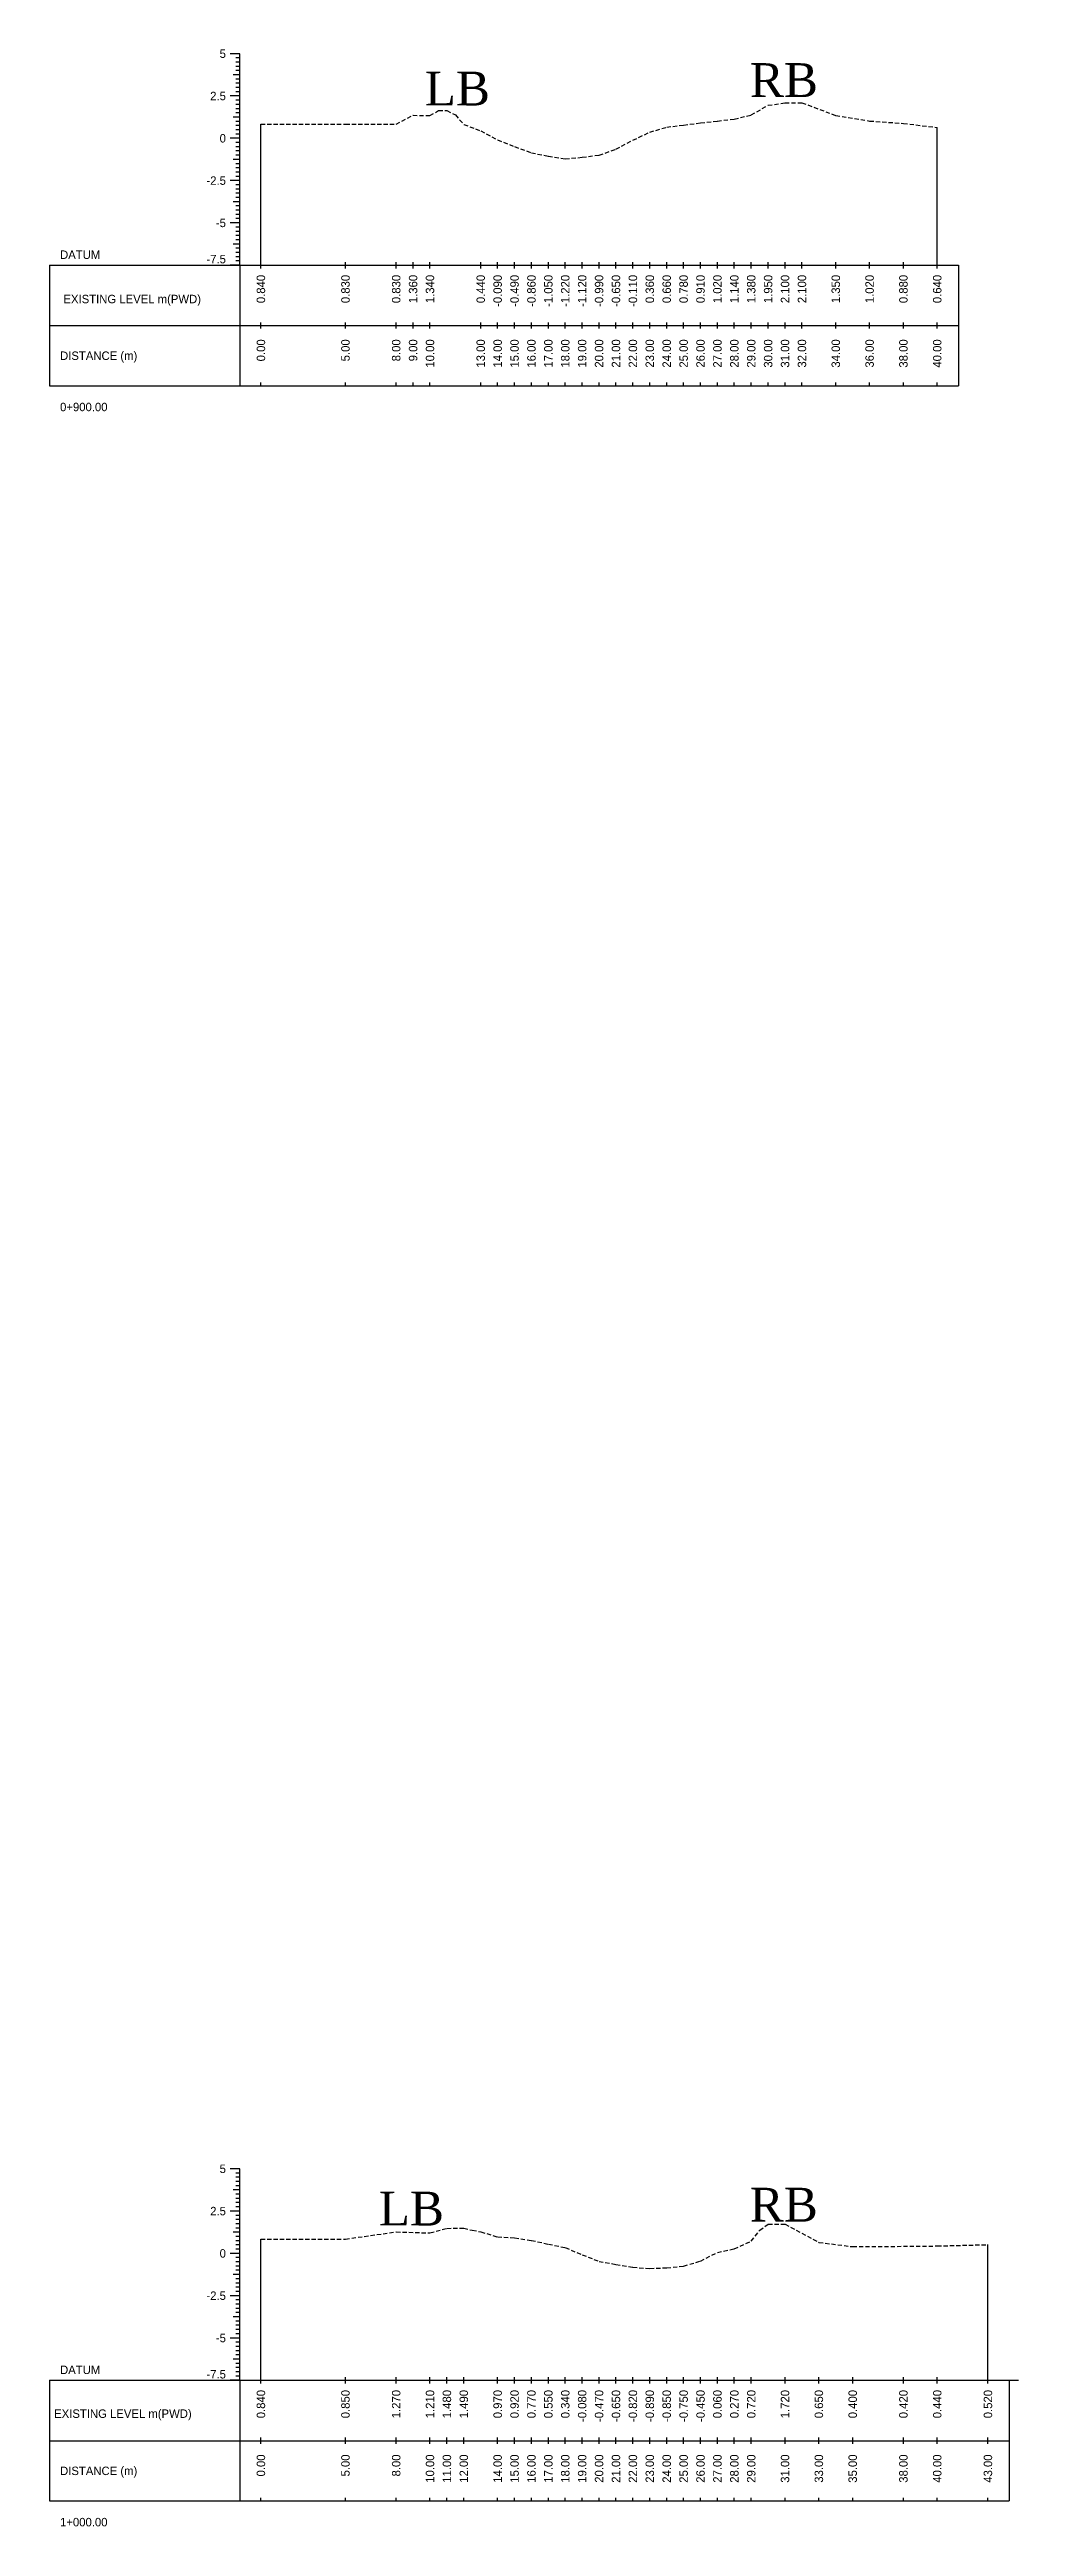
# Model space of a CAD drawing. Header units: inches. Extents: x 2552 to 3818, y -1499 to -1059.
# Drawn here: x 3011.4 to 3068.7, y -1489.3 to -1342.9 of the extents above; entities that cross this region are included whole.
import ezdxf
from ezdxf.enums import TextEntityAlignment as Align

# ---------------------------------------------------------------- set-up
doc = ezdxf.new("R2010")
doc.units = ezdxf.units.IN
doc.header["$MEASUREMENT"] = 0
doc.linetypes.add('HIDDEN', pattern=[0.375, 0.25, -0.125])
doc.layers.add('CS_Drawing', color=7, linetype='Continuous')
doc.layers.add('GL', color=3, linetype='HIDDEN')
doc.styles.add('romans', font='romans.shx')

msp = doc.modelspace()

# ---------------------------------------------------------------- texts
at = {"char_height": 2, "width": 204.3733, "attachment_point": 1, "style": 'romans'}
for s, insert in [('{\\fTimes New Roman|b0|i0|c0|p18;RB}', (3052.8, -1343.73)), ('{\\fTimes New Roman|b0|i0|c0|p18;LB}', (3033.57, -1344.23)), ('{\\fTimes New Roman|b0|i0|c0|p18;LB}', (3030.85, -1469.52)), ('{\\fTimes New Roman|b0|i0|c0|p18;RB}', (3052.79, -1469.29))]:
    msp.add_mtext(s, dxfattribs=dict(at, insert=insert))
at = {"layer": 'CS_Drawing'}
for s, p in [('5', (3021.81, -1343.17)), ('2.5', (3021.81, -1345.67)), ('0', (3021.81, -1348.17)), ('-2.5', (3021.81, -1350.67)), ('-5', (3021.81, -1353.17)), ('5', (3021.81, -1468.17)), ('2.5', (3021.81, -1470.67)), ('0', (3021.81, -1473.17)), ('-2.5', (3021.81, -1475.67)), ('-5', (3021.81, -1478.17))]:
    msp.add_text(s, height=0.5, dxfattribs=at).set_placement(p, align=Align.MIDDLE_RIGHT)
for s, p in [('DATUM', (3012, -1355.05)), ('EXISTING LEVEL m(PWD)', (3012.2, -1357.67)), ('DISTANCE (m)', (3012, -1361.02)), ('0+900.00', (3012, -1364.05)), ('DATUM', (3012, -1480.05)), ('EXISTING LEVEL m(PWD)', (3011.65, -1482.64)), ('DISTANCE (m)', (3012, -1486.02)), ('1+000.00', (3012, -1489.05))]:
    msp.add_text(s, height=0.5, dxfattribs=at).set_placement(p, align=Align.MIDDLE_LEFT)
for p in [(3021.81, -1355.56), (3021.81, -1480.56)]:
    msp.add_text('-7.5', height=0.5, dxfattribs=at).set_placement(p, align=Align.RIGHT)
for s, p in [('0.840', (3023.88, -1356.24)), ('0.830', (3028.88, -1356.24)), ('0.830', (3031.88, -1356.24)), ('1.360', (3032.88, -1356.24)), ('1.340', (3033.88, -1356.24)), ('0.440', (3036.88, -1356.24)), ('-0.090', (3037.88, -1356.24)), ('-0.490', (3038.88, -1356.24)), ('-0.860', (3039.88, -1356.24)), ('-1.050', (3040.88, -1356.24)), ('-1.220', (3041.88, -1356.24)), ('-1.120', (3042.88, -1356.24)), ('-0.990', (3043.88, -1356.24)), ('-0.650', (3044.88, -1356.24)), ('-0.110', (3045.88, -1356.24)), ('0.360', (3046.88, -1356.24)), ('0.660', (3047.88, -1356.24)), ('0.780', (3048.88, -1356.24)), ('0.910', (3049.88, -1356.24)), ('1.020', (3050.88, -1356.24)), ('1.140', (3051.88, -1356.24)), ('1.380', (3052.88, -1356.24)), ('1.950', (3053.88, -1356.24)), ('2.100', (3054.88, -1356.24)), ('2.100', (3055.88, -1356.24)), ('1.350', (3057.88, -1356.24)), ('1.020', (3059.88, -1356.24)), ('0.880', (3061.88, -1356.24)), ('0.640', (3063.88, -1356.24)), ('0.00', (3023.88, -1360.05)), ('5.00', (3028.88, -1360.05)), ('8.00', (3031.88, -1360.05)), ('9.00', (3032.88, -1360.05)), ('10.00', (3033.88, -1360.05)), ('13.00', (3036.88, -1360.05)), ('14.00', (3037.88, -1360.05)), ('15.00', (3038.88, -1360.05)), ('16.00', (3039.88, -1360.05)), ('17.00', (3040.88, -1360.05)), ('18.00', (3041.88, -1360.05)), ('19.00', (3042.88, -1360.05)), ('20.00', (3043.88, -1360.05)), ('21.00', (3044.88, -1360.05)), ('22.00', (3045.88, -1360.05)), ('23.00', (3046.88, -1360.05)), ('24.00', (3047.88, -1360.05)), ('25.00', (3048.88, -1360.05)), ('26.00', (3049.88, -1360.05)), ('27.00', (3050.88, -1360.05)), ('28.00', (3051.88, -1360.05)), ('29.00', (3052.88, -1360.05)), ('30.00', (3053.88, -1360.05)), ('31.00', (3054.88, -1360.05)), ('32.00', (3055.88, -1360.05)), ('34.00', (3057.88, -1360.05)), ('36.00', (3059.88, -1360.05)), ('38.00', (3061.88, -1360.05)), ('40.00', (3063.88, -1360.05)), ('0.840', (3023.88, -1481.24)), ('0.850', (3028.88, -1481.24)), ('1.270', (3031.88, -1481.24)), ('1.210', (3033.88, -1481.24)), ('1.480', (3034.88, -1481.24)), ('1.490', (3035.88, -1481.24)), ('0.970', (3037.88, -1481.24)), ('0.920', (3038.88, -1481.24)), ('0.770', (3039.88, -1481.24)), ('0.550', (3040.88, -1481.24)), ('0.340', (3041.88, -1481.24)), ('-0.080', (3042.88, -1481.24)), ('-0.470', (3043.88, -1481.24)), ('-0.650', (3044.88, -1481.24)), ('-0.820', (3045.88, -1481.24)), ('-0.890', (3046.88, -1481.24)), ('-0.850', (3047.88, -1481.24)), ('-0.750', (3048.88, -1481.24)), ('-0.450', (3049.88, -1481.24)), ('0.060', (3050.88, -1481.24)), ('0.270', (3051.88, -1481.24)), ('0.720', (3052.88, -1481.24)), ('1.720', (3054.88, -1481.24)), ('0.650', (3056.88, -1481.24)), ('0.400', (3058.88, -1481.24)), ('0.420', (3061.88, -1481.24)), ('0.440', (3063.88, -1481.24)), ('0.520', (3066.88, -1481.24)), ('0.00', (3023.88, -1485.05)), ('5.00', (3028.88, -1485.05)), ('8.00', (3031.88, -1485.05)), ('10.00', (3033.88, -1485.05)), ('11.00', (3034.88, -1485.05)), ('12.00', (3035.88, -1485.05)), ('14.00', (3037.88, -1485.05)), ('15.00', (3038.88, -1485.05)), ('16.00', (3039.88, -1485.05)), ('17.00', (3040.88, -1485.05)), ('18.00', (3041.88, -1485.05)), ('19.00', (3042.88, -1485.05)), ('20.00', (3043.88, -1485.05)), ('21.00', (3044.88, -1485.05)), ('22.00', (3045.88, -1485.05)), ('23.00', (3046.88, -1485.05)), ('24.00', (3047.88, -1485.05)), ('25.00', (3048.88, -1485.05)), ('26.00', (3049.88, -1485.05)), ('27.00', (3050.88, -1485.05)), ('28.00', (3051.88, -1485.05)), ('29.00', (3052.88, -1485.05)), ('31.00', (3054.88, -1485.05)), ('33.00', (3056.88, -1485.05)), ('35.00', (3058.88, -1485.05)), ('38.00', (3061.88, -1485.05)), ('40.00', (3063.88, -1485.05)), ('43.00', (3066.88, -1485.05))]:
    msp.add_text(s, height=0.5, rotation=90, dxfattribs=at).set_placement(p, align=Align.MIDDLE_RIGHT)

# ---------------------------------------------------------------- linework, layer by layer
at = {"layer": 'CS_Drawing'}
for p, q in [((3022.63, -1343.17), (3022.06, -1343.17)), ((3022.63, -1343.17), (3022.23, -1343.17)), ((3022.63, -1343.17), (3022.4, -1343.17)), ((3022.63, -1343.42), (3022.4, -1343.42)), ((3022.63, -1343.67), (3022.4, -1343.67)), ((3022.63, -1355.67), (3022.63, -1343.17)), ((3022.63, -1344.42), (3022.23, -1344.42)), ((3022.63, -1343.92), (3022.4, -1343.92)), ((3022.63, -1344.17), (3022.4, -1344.17)), ((3022.63, -1344.42), (3022.4, -1344.42)), ((3022.63, -1344.67), (3022.4, -1344.67)), ((3022.63, -1344.92), (3022.4, -1344.92)), ((3022.63, -1345.17), (3022.4, -1345.17)), ((3022.63, -1345.67), (3022.06, -1345.67)), ((3022.63, -1345.67), (3022.23, -1345.67)), ((3022.63, -1345.42), (3022.4, -1345.42)), ((3022.63, -1345.67), (3022.4, -1345.67)), ((3022.63, -1345.92), (3022.4, -1345.92)), ((3022.63, -1346.17), (3022.4, -1346.17)), ((3022.63, -1346.42), (3022.4, -1346.42)), ((3022.63, -1346.67), (3022.4, -1346.67)), ((3022.63, -1348.17), (3022.06, -1348.17)), ((3022.63, -1346.92), (3022.23, -1346.92)), ((3022.63, -1348.17), (3022.23, -1348.17)), ((3022.63, -1346.92), (3022.4, -1346.92)), ((3022.63, -1347.17), (3022.4, -1347.17)), ((3022.63, -1347.42), (3022.4, -1347.42)), ((3022.63, -1347.67), (3022.4, -1347.67)), ((3022.63, -1347.92), (3022.4, -1347.92)), ((3022.63, -1348.17), (3022.4, -1348.17)), ((3023.88, -1355.67), (3023.88, -1347.33)), ((3063.88, -1355.67), (3063.88, -1347.53)), ((3022.63, -1349.42), (3022.23, -1349.42)), ((3022.63, -1348.42), (3022.4, -1348.42)), ((3022.63, -1348.67), (3022.4, -1348.67)), ((3022.63, -1348.92), (3022.4, -1348.92)), ((3022.63, -1349.17), (3022.4, -1349.17)), ((3022.63, -1349.42), (3022.4, -1349.42)), ((3022.63, -1350.67), (3022.06, -1350.67)), ((3022.63, -1350.67), (3022.23, -1350.67)), ((3022.63, -1349.67), (3022.4, -1349.67)), ((3022.63, -1349.92), (3022.4, -1349.92)), ((3022.63, -1350.17), (3022.4, -1350.17)), ((3022.63, -1350.42), (3022.4, -1350.42)), ((3022.63, -1350.67), (3022.4, -1350.67)), ((3022.63, -1350.92), (3022.4, -1350.92)), ((3022.63, -1351.92), (3022.23, -1351.92)), ((3022.63, -1351.17), (3022.4, -1351.17)), ((3022.63, -1351.42), (3022.4, -1351.42)), ((3022.63, -1351.67), (3022.4, -1351.67)), ((3022.63, -1351.92), (3022.4, -1351.92)), ((3022.63, -1352.17), (3022.4, -1352.17)), ((3022.63, -1352.42), (3022.4, -1352.42)), ((3022.63, -1353.17), (3022.06, -1353.17)), ((3022.63, -1353.17), (3022.23, -1353.17)), ((3022.63, -1352.67), (3022.4, -1352.67)), ((3022.63, -1352.92), (3022.4, -1352.92)), ((3022.63, -1353.17), (3022.4, -1353.17)), ((3022.63, -1353.42), (3022.4, -1353.42)), ((3022.63, -1353.67), (3022.4, -1353.67)), ((3022.63, -1353.92), (3022.4, -1353.92)), ((3022.63, -1354.42), (3022.23, -1354.42)), ((3022.63, -1354.17), (3022.4, -1354.17)), ((3022.63, -1354.42), (3022.4, -1354.42)), ((3022.63, -1354.67), (3022.4, -1354.67)), ((3022.63, -1354.92), (3022.4, -1354.92)), ((3022.63, -1355.17), (3022.4, -1355.17)), ((3022.63, -1355.42), (3022.4, -1355.42)), ((3023.88, -1355.86), (3023.88, -1355.49)), ((3028.88, -1355.86), (3028.88, -1355.49)), ((3031.88, -1355.86), (3031.88, -1355.49)), ((3032.88, -1355.86), (3032.88, -1355.49)), ((3033.88, -1355.86), (3033.88, -1355.49)), ((3036.88, -1355.86), (3036.88, -1355.49)), ((3037.88, -1355.86), (3037.88, -1355.49)), ((3038.88, -1355.86), (3038.88, -1355.49)), ((3039.88, -1355.86), (3039.88, -1355.49)), ((3040.88, -1355.86), (3040.88, -1355.49)), ((3041.88, -1355.86), (3041.88, -1355.49)), ((3042.88, -1355.86), (3042.88, -1355.49)), ((3043.88, -1355.86), (3043.88, -1355.49)), ((3044.88, -1355.86), (3044.88, -1355.49)), ((3045.88, -1355.86), (3045.88, -1355.49)), ((3046.88, -1355.86), (3046.88, -1355.49)), ((3047.88, -1355.86), (3047.88, -1355.49)), ((3048.88, -1355.86), (3048.88, -1355.49)), ((3049.88, -1355.86), (3049.88, -1355.49)), ((3050.88, -1355.86), (3050.88, -1355.49)), ((3051.88, -1355.86), (3051.88, -1355.49)), ((3052.88, -1355.86), (3052.88, -1355.49)), ((3053.88, -1355.86), (3053.88, -1355.49)), ((3054.88, -1355.86), (3054.88, -1355.49)), ((3055.88, -1355.86), (3055.88, -1355.49)), ((3057.88, -1355.86), (3057.88, -1355.49)), ((3059.88, -1355.86), (3059.88, -1355.49)), ((3061.88, -1355.86), (3061.88, -1355.49)), ((3063.88, -1355.86), (3063.88, -1355.49)), ((3011.38, -1355.67), (3022.63, -1355.67)), ((3011.38, -1355.67), (3011.38, -1362.8)), ((3022.63, -1355.67), (3022.06, -1355.67)), ((3022.63, -1355.67), (3022.23, -1355.67)), ((3022.63, -1355.67), (3022.4, -1355.67)), ((3022.63, -1355.67), (3065.13, -1355.67)), ((3022.63, -1355.67), (3022.63, -1362.8)), ((3065.13, -1355.67), (3065.13, -1362.8)), ((3011.38, -1359.24), (3022.63, -1359.24)), ((3022.63, -1359.24), (3065.13, -1359.24)), ((3022.63, -1359.24), (3065.13, -1359.24)), ((3023.88, -1359.42), (3023.88, -1359.05)), ((3028.88, -1359.42), (3028.88, -1359.05)), ((3031.88, -1359.42), (3031.88, -1359.05)), ((3032.88, -1359.42), (3032.88, -1359.05)), ((3033.88, -1359.42), (3033.88, -1359.05)), ((3036.88, -1359.42), (3036.88, -1359.05)), ((3037.88, -1359.42), (3037.88, -1359.05)), ((3038.88, -1359.42), (3038.88, -1359.05)), ((3039.88, -1359.42), (3039.88, -1359.05)), ((3040.88, -1359.42), (3040.88, -1359.05)), ((3041.88, -1359.42), (3041.88, -1359.05)), ((3042.88, -1359.42), (3042.88, -1359.05)), ((3043.88, -1359.42), (3043.88, -1359.05)), ((3044.88, -1359.42), (3044.88, -1359.05)), ((3045.88, -1359.42), (3045.88, -1359.05)), ((3046.88, -1359.42), (3046.88, -1359.05)), ((3047.88, -1359.42), (3047.88, -1359.05)), ((3048.88, -1359.42), (3048.88, -1359.05)), ((3049.88, -1359.42), (3049.88, -1359.05)), ((3050.88, -1359.42), (3050.88, -1359.05)), ((3051.88, -1359.42), (3051.88, -1359.05)), ((3052.88, -1359.42), (3052.88, -1359.05)), ((3053.88, -1359.42), (3053.88, -1359.05)), ((3054.88, -1359.42), (3054.88, -1359.05)), ((3055.88, -1359.42), (3055.88, -1359.05)), ((3057.88, -1359.42), (3057.88, -1359.05)), ((3059.88, -1359.42), (3059.88, -1359.05)), ((3061.88, -1359.42), (3061.88, -1359.05)), ((3063.88, -1359.42), (3063.88, -1359.05)), ((3011.38, -1362.8), (3022.63, -1362.8)), ((3022.63, -1362.8), (3065.13, -1362.8)), ((3023.88, -1362.8), (3023.88, -1362.61)), ((3028.88, -1362.8), (3028.88, -1362.61)), ((3031.88, -1362.8), (3031.88, -1362.61)), ((3032.88, -1362.8), (3032.88, -1362.61)), ((3033.88, -1362.8), (3033.88, -1362.61)), ((3036.88, -1362.8), (3036.88, -1362.61)), ((3037.88, -1362.8), (3037.88, -1362.61)), ((3038.88, -1362.8), (3038.88, -1362.61)), ((3039.88, -1362.8), (3039.88, -1362.61)), ((3040.88, -1362.8), (3040.88, -1362.61)), ((3041.88, -1362.8), (3041.88, -1362.61)), ((3042.88, -1362.8), (3042.88, -1362.61)), ((3043.88, -1362.8), (3043.88, -1362.61)), ((3044.88, -1362.8), (3044.88, -1362.61)), ((3045.88, -1362.8), (3045.88, -1362.61)), ((3046.88, -1362.8), (3046.88, -1362.61)), ((3047.88, -1362.8), (3047.88, -1362.61)), ((3048.88, -1362.8), (3048.88, -1362.61)), ((3049.88, -1362.8), (3049.88, -1362.61)), ((3050.88, -1362.8), (3050.88, -1362.61)), ((3051.88, -1362.8), (3051.88, -1362.61)), ((3052.88, -1362.8), (3052.88, -1362.61)), ((3053.88, -1362.8), (3053.88, -1362.61)), ((3054.88, -1362.8), (3054.88, -1362.61)), ((3055.88, -1362.8), (3055.88, -1362.61)), ((3057.88, -1362.8), (3057.88, -1362.61)), ((3059.88, -1362.8), (3059.88, -1362.61)), ((3061.88, -1362.8), (3061.88, -1362.61)), ((3063.88, -1362.8), (3063.88, -1362.61)), ((3022.63, -1468.17), (3022.06, -1468.17)), ((3022.63, -1468.17), (3022.23, -1468.17)), ((3022.63, -1468.17), (3022.4, -1468.17)), ((3022.63, -1480.67), (3022.63, -1468.17)), ((3022.63, -1469.42), (3022.23, -1469.42)), ((3022.63, -1468.42), (3022.4, -1468.42)), ((3022.63, -1468.67), (3022.4, -1468.67)), ((3022.63, -1468.92), (3022.4, -1468.92)), ((3022.63, -1469.17), (3022.4, -1469.17)), ((3022.63, -1469.42), (3022.4, -1469.42)), ((3022.63, -1469.67), (3022.4, -1469.67)), ((3022.63, -1470.67), (3022.06, -1470.67)), ((3022.63, -1470.67), (3022.23, -1470.67)), ((3022.63, -1469.92), (3022.4, -1469.92)), ((3022.63, -1470.17), (3022.4, -1470.17)), ((3022.63, -1470.42), (3022.4, -1470.42)), ((3022.63, -1470.67), (3022.4, -1470.67)), ((3022.63, -1470.92), (3022.4, -1470.92)), ((3022.63, -1471.92), (3022.23, -1471.92)), ((3022.63, -1471.17), (3022.4, -1471.17)), ((3022.63, -1471.42), (3022.4, -1471.42)), ((3022.63, -1471.67), (3022.4, -1471.67)), ((3022.63, -1471.92), (3022.4, -1471.92)), ((3022.63, -1472.17), (3022.4, -1472.17)), ((3022.63, -1472.42), (3022.4, -1472.42)), ((3023.88, -1480.67), (3023.88, -1472.33)), ((3022.63, -1473.17), (3022.06, -1473.17)), ((3022.63, -1473.17), (3022.23, -1473.17)), ((3022.63, -1472.67), (3022.4, -1472.67)), ((3022.63, -1472.92), (3022.4, -1472.92)), ((3022.63, -1473.17), (3022.4, -1473.17)), ((3022.63, -1473.42), (3022.4, -1473.42)), ((3022.63, -1473.67), (3022.4, -1473.67)), ((3022.63, -1473.92), (3022.4, -1473.92)), ((3066.88, -1480.67), (3066.88, -1472.65)), ((3022.63, -1474.42), (3022.23, -1474.42)), ((3022.63, -1474.17), (3022.4, -1474.17)), ((3022.63, -1474.42), (3022.4, -1474.42)), ((3022.63, -1474.67), (3022.4, -1474.67)), ((3022.63, -1474.92), (3022.4, -1474.92)), ((3022.63, -1475.17), (3022.4, -1475.17)), ((3022.63, -1475.42), (3022.4, -1475.42)), ((3022.63, -1475.67), (3022.06, -1475.67)), ((3022.63, -1475.67), (3022.23, -1475.67)), ((3022.63, -1476.92), (3022.23, -1476.92)), ((3022.63, -1475.67), (3022.4, -1475.67)), ((3022.63, -1475.92), (3022.4, -1475.92)), ((3022.63, -1476.17), (3022.4, -1476.17)), ((3022.63, -1476.42), (3022.4, -1476.42)), ((3022.63, -1476.67), (3022.4, -1476.67)), ((3022.63, -1476.92), (3022.4, -1476.92)), ((3022.63, -1478.17), (3022.06, -1478.17)), ((3022.63, -1478.17), (3022.23, -1478.17)), ((3022.63, -1477.17), (3022.4, -1477.17)), ((3022.63, -1477.42), (3022.4, -1477.42)), ((3022.63, -1477.67), (3022.4, -1477.67)), ((3022.63, -1477.92), (3022.4, -1477.92)), ((3022.63, -1478.17), (3022.4, -1478.17)), ((3022.63, -1478.42), (3022.4, -1478.42)), ((3022.63, -1479.42), (3022.23, -1479.42)), ((3022.63, -1478.67), (3022.4, -1478.67)), ((3022.63, -1478.92), (3022.4, -1478.92)), ((3022.63, -1479.17), (3022.4, -1479.17)), ((3022.63, -1479.42), (3022.4, -1479.42)), ((3022.63, -1479.67), (3022.4, -1479.67)), ((3011.38, -1480.67), (3022.63, -1480.67)), ((3011.38, -1480.67), (3011.38, -1487.8)), ((3022.63, -1480.67), (3022.06, -1480.67)), ((3022.63, -1480.67), (3022.23, -1480.67)), ((3022.63, -1479.92), (3022.4, -1479.92)), ((3022.63, -1480.17), (3022.4, -1480.17)), ((3022.63, -1480.42), (3022.4, -1480.42)), ((3022.63, -1480.67), (3022.4, -1480.67)), ((3022.63, -1480.67), (3068.13, -1480.67)), ((3022.63, -1480.67), (3022.63, -1487.8)), ((3023.88, -1480.86), (3023.88, -1480.49)), ((3028.88, -1480.86), (3028.88, -1480.49)), ((3031.88, -1480.86), (3031.88, -1480.49)), ((3033.88, -1480.86), (3033.88, -1480.49)), ((3034.88, -1480.86), (3034.88, -1480.49)), ((3035.88, -1480.86), (3035.88, -1480.49)), ((3037.88, -1480.86), (3037.88, -1480.49)), ((3038.88, -1480.86), (3038.88, -1480.49)), ((3039.88, -1480.86), (3039.88, -1480.49)), ((3040.88, -1480.86), (3040.88, -1480.49)), ((3041.88, -1480.86), (3041.88, -1480.49)), ((3042.88, -1480.86), (3042.88, -1480.49)), ((3043.88, -1480.86), (3043.88, -1480.49)), ((3044.88, -1480.86), (3044.88, -1480.49)), ((3045.88, -1480.86), (3045.88, -1480.49)), ((3046.88, -1480.86), (3046.88, -1480.49)), ((3047.88, -1480.86), (3047.88, -1480.49)), ((3048.88, -1480.86), (3048.88, -1480.49)), ((3049.88, -1480.86), (3049.88, -1480.49)), ((3050.88, -1480.86), (3050.88, -1480.49)), ((3051.88, -1480.86), (3051.88, -1480.49)), ((3052.88, -1480.86), (3052.88, -1480.49)), ((3054.88, -1480.86), (3054.88, -1480.49)), ((3056.88, -1480.86), (3056.88, -1480.49)), ((3058.88, -1480.86), (3058.88, -1480.49)), ((3061.88, -1480.86), (3061.88, -1480.49)), ((3063.88, -1480.86), (3063.88, -1480.49)), ((3066.88, -1480.86), (3066.88, -1480.49)), ((3068.13, -1480.67), (3068.69, -1480.67)), ((3068.13, -1480.67), (3068.52, -1480.67)), ((3068.13, -1480.67), (3068.35, -1480.67)), ((3068.13, -1480.67), (3068.13, -1487.8)), ((3011.38, -1484.24), (3022.63, -1484.24)), ((3022.63, -1484.24), (3068.13, -1484.24)), ((3022.63, -1484.24), (3068.13, -1484.24)), ((3023.88, -1484.42), (3023.88, -1484.05)), ((3028.88, -1484.42), (3028.88, -1484.05)), ((3031.88, -1484.42), (3031.88, -1484.05)), ((3033.88, -1484.42), (3033.88, -1484.05)), ((3034.88, -1484.42), (3034.88, -1484.05)), ((3035.88, -1484.42), (3035.88, -1484.05)), ((3037.88, -1484.42), (3037.88, -1484.05)), ((3038.88, -1484.42), (3038.88, -1484.05)), ((3039.88, -1484.42), (3039.88, -1484.05)), ((3040.88, -1484.42), (3040.88, -1484.05)), ((3041.88, -1484.42), (3041.88, -1484.05)), ((3042.88, -1484.42), (3042.88, -1484.05)), ((3043.88, -1484.42), (3043.88, -1484.05)), ((3044.88, -1484.42), (3044.88, -1484.05)), ((3045.88, -1484.42), (3045.88, -1484.05)), ((3046.88, -1484.42), (3046.88, -1484.05)), ((3047.88, -1484.42), (3047.88, -1484.05)), ((3048.88, -1484.42), (3048.88, -1484.05)), ((3049.88, -1484.42), (3049.88, -1484.05)), ((3050.88, -1484.42), (3050.88, -1484.05)), ((3051.88, -1484.42), (3051.88, -1484.05)), ((3052.88, -1484.42), (3052.88, -1484.05)), ((3054.88, -1484.42), (3054.88, -1484.05)), ((3056.88, -1484.42), (3056.88, -1484.05)), ((3058.88, -1484.42), (3058.88, -1484.05)), ((3061.88, -1484.42), (3061.88, -1484.05)), ((3063.88, -1484.42), (3063.88, -1484.05)), ((3066.88, -1484.42), (3066.88, -1484.05)), ((3011.38, -1487.8), (3022.63, -1487.8)), ((3022.63, -1487.8), (3068.13, -1487.8)), ((3023.88, -1487.8), (3023.88, -1487.61)), ((3028.88, -1487.8), (3028.88, -1487.61)), ((3031.88, -1487.8), (3031.88, -1487.61)), ((3033.88, -1487.8), (3033.88, -1487.61)), ((3034.88, -1487.8), (3034.88, -1487.61)), ((3035.88, -1487.8), (3035.88, -1487.61)), ((3037.88, -1487.8), (3037.88, -1487.61)), ((3038.88, -1487.8), (3038.88, -1487.61)), ((3039.88, -1487.8), (3039.88, -1487.61)), ((3040.88, -1487.8), (3040.88, -1487.61)), ((3041.88, -1487.8), (3041.88, -1487.61)), ((3042.88, -1487.8), (3042.88, -1487.61)), ((3043.88, -1487.8), (3043.88, -1487.61)), ((3044.88, -1487.8), (3044.88, -1487.61)), ((3045.88, -1487.8), (3045.88, -1487.61)), ((3046.88, -1487.8), (3046.88, -1487.61)), ((3047.88, -1487.8), (3047.88, -1487.61)), ((3048.88, -1487.8), (3048.88, -1487.61)), ((3049.88, -1487.8), (3049.88, -1487.61)), ((3050.88, -1487.8), (3050.88, -1487.61)), ((3051.88, -1487.8), (3051.88, -1487.61)), ((3052.88, -1487.8), (3052.88, -1487.61)), ((3054.88, -1487.8), (3054.88, -1487.61)), ((3056.88, -1487.8), (3056.88, -1487.61)), ((3058.88, -1487.8), (3058.88, -1487.61)), ((3061.88, -1487.8), (3061.88, -1487.61)), ((3063.88, -1487.8), (3063.88, -1487.61)), ((3066.88, -1487.8), (3066.88, -1487.61))]:
    msp.add_line(p, q, dxfattribs=at)
at = {"layer": 'GL'}
for points in [[(3023.88, -1347.33), (3028.88, -1347.34), (3031.88, -1347.34), (3032.88, -1346.81), (3033.88, -1346.83), (3034.38, -1346.53), (3034.88, -1346.53), (3035.38, -1346.79), (3035.88, -1347.35), (3036.88, -1347.73), (3037.88, -1348.26), (3038.88, -1348.66), (3039.88, -1349.03), (3040.88, -1349.22), (3041.88, -1349.39), (3042.88, -1349.29), (3043.88, -1349.16), (3044.88, -1348.82), (3045.88, -1348.28), (3046.88, -1347.81), (3047.88, -1347.51), (3048.88, -1347.39), (3049.88, -1347.26), (3050.88, -1347.15), (3051.88, -1347.03), (3052.88, -1346.79), (3053.88, -1346.22), (3054.88, -1346.07), (3055.88, -1346.07), (3057.88, -1346.82), (3059.88, -1347.15), (3061.88, -1347.29), (3063.88, -1347.53)], [(3023.88, -1472.33), (3028.88, -1472.32), (3031.88, -1471.9), (3033.88, -1471.96), (3034.88, -1471.69), (3035.88, -1471.68), (3036.38, -1471.8), (3036.88, -1471.89), (3037.88, -1472.2), (3038.88, -1472.25), (3039.88, -1472.4), (3040.88, -1472.62), (3041.88, -1472.83), (3042.88, -1473.25), (3043.88, -1473.64), (3044.88, -1473.82), (3045.88, -1473.99), (3046.88, -1474.06), (3047.88, -1474.02), (3048.88, -1473.92), (3049.88, -1473.62), (3050.88, -1473.11), (3051.88, -1472.9), (3052.88, -1472.45), (3053.38, -1471.8), (3053.88, -1471.45), (3054.88, -1471.45), (3056.88, -1472.52), (3058.88, -1472.77), (3061.88, -1472.75), (3063.88, -1472.73), (3066.88, -1472.65)]]:
    msp.add_lwpolyline(points, dxfattribs=at)

msp.set_redraw_order([(e.dxf.handle, doc.entitydb.next_handle()) for e in msp.query("TEXT MTEXT ATTDEF DIMENSION ARC_DIMENSION")])  # texts and dimensions are drawn at this point

doc.saveas('drawing.dxf')
